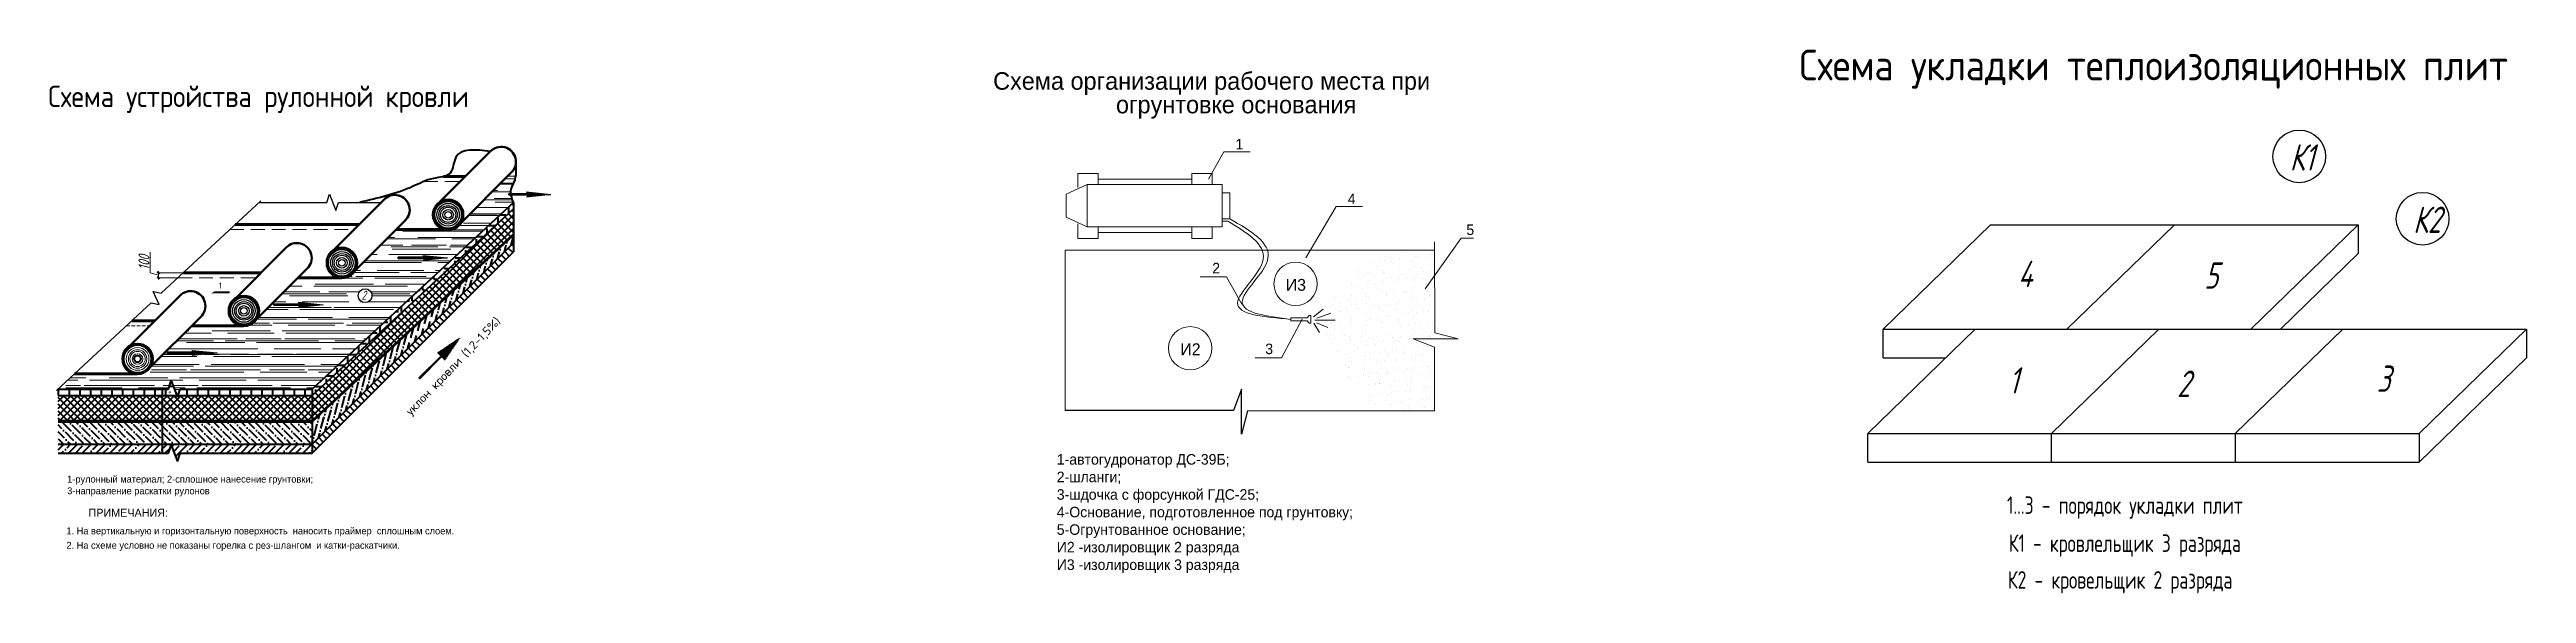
# Model space of a CAD drawing. Header units: millimetres. Extents: x 5763 to 12018931, y 39842 to 3600577.
# Drawn here: x 793112 to 906122, y 39842 to 64635 of the extents above; entities that cross this region are included whole.
import ezdxf

# ---------------------------------------------------------------- set-up
doc = ezdxf.new("R2010")
doc.units = ezdxf.units.MM
doc.linetypes.add('ACAD_ISO03W100', pattern=[30, 12, -18])
doc.linetypes.add('HIDDEN', pattern=[9.525, 6.35, -3.175])
for name, color, linetype, lineweight in [('1', 7, 'Continuous', 40), ('@0.15', 4, 'Continuous', 15), ('Основной', 7, 'Continuous', 35), ('Сети', 7, 'Continuous', 50)]:
    doc.layers.add(name, color=color, linetype=linetype, lineweight=lineweight)
for name, color, linetype in [('@Osi', 7, 'Continuous'), ('_Ramka_txt', 7, 'Continuous'), ('_Text', 7, 'Continuous'), ('A0-07', 3, 'Continuous'), ('SHTRIX', 11, 'Continuous'), ('надколонник', 7, 'Continuous'), ('обводка', 7, 'Continuous')]:
    doc.layers.add(name, color=color, linetype=linetype)
doc.styles.add('0001', font='romanc.shx', dxfattribs={"width": 0.68, "height": 3})
doc.styles.add('MStandart', font='romans.shx', dxfattribs={"width": 0.85, "height": 3})
doc.styles.add('PSTUDIO', font='pstudio.shx')
doc.styles.add('S', font='COMPLEX.SHX', dxfattribs={"height": 2.5})
doc.styles.get("Standard").update_dxf_attribs({"font": 'romans.shx', "width": 0.7, "oblique": 15, "height": 500})
doc.styles.add('style1', font='romans.shx', dxfattribs={"width": 0.7})
doc.dimstyles.new('150 Dim_m', dxfattribs={"dimscale": 75, "dimtxt": 2.5, "dimasz": 1.5, "dimexe": 1, "dimexo": 0, "dimgap": 0.5, "dimtad": 1, "dimdec": 0, "dimlfac": 0.5, "dimtxsty": 'Standard', "dimblk": 'OBLIQUE', "dimcen": 1.5, "dimdle": 1, "dimclrd": 256, "dimclre": 256, "dimclrt": 7, "dimadec": 0, "dimazin": 0, "dimtfac": 1, "dimtdec": 0, "dimtmove": 1, "dimatfit": 3, "dimfxl": 1, "dimlwd": 9, "dimlwe": 9, "dimarcsym": 0})
pattern_1 = [(135, (492333.27, -195690.88), (-157.15448, -157.15448), []), (225, (492333.27, -195690.88), (157.15448, -157.15448), [])]
pattern_2 = [(0, (492333.27, -195690.9), (0, 488.95), [355.6, -133.35]), (90, (492333.27, -195690.9), (-488.95, 3e-14), [355.6, -133.35])]
pattern_3 = [(90, (492333.27, -195690.9), (-488.95, 3e-14), [355.6, -133.35]), (180, (492333.27, -195690.9), (-6e-14, -488.95), [355.6, -133.35])]

msp = doc.modelspace()

# ---------------------------------------------------------------- texts
at = {"color": 7, "lineweight": 18, "ltscale": 0.5}
for s, height, style, width, p in [('Схема укладки теплоизоляционных плит', 1400, 'MStandart', 0.85, (872947.01901, 63230.54653)), ('Схема устройства рулонной кровли', 980, 'MStandart', 0.85, (793047.69181, 62013.72875)), ('1...3 - порядок укладки плит', 800, 'style1', 0.7, (882419.36676, 43467.45519)), ('К1 - кровлельщик 3 разряда', 800, 'style1', 0.7, (882498.98319, 41733.58359)), ('К2 - кровельщик 2 разряда', 800, 'style1', 0.7, (882458.82479, 40059.4133))]:
    msp.add_text(s, height=height, dxfattribs=dict(at, style=style, width=width)).set_placement(p)
at = {"color": 7, "lineweight": 18, "ltscale": 0.5, "style": 'PSTUDIO'}
for s, p in [('Схема организации рабочего места при', (836164.52029, 62804.27382)), ('огрунтовке основания', (841768.26327, 61729.51461))]:
    msp.add_text(s, height=800, dxfattribs=at).set_placement(p)
at = {"color": 0, "style": '0001', "width": 0.68}
msp.add_text('1', height=283.5, dxfattribs=at).set_placement((800846.8382, 53724.71302))
at = {"char_height": 1200, "attachment_point": 1}
for s, insert in [('К1', (895320.22991, 60318.0253)), ('К2', (900948.69382, 57476.08061)), ('4', (882923.32253, 55010.81229)), ('5', (891415.95492, 54933.69084)), ('1', (882498.68984, 50152.13995)), ('2', (890180.6626, 49997.89642)), ('3', (899290.94268, 50229.26204))]:
    msp.add_mtext_dynamic_manual_height_columns(s, width=1227.9810389, gutter_width=12.5, heights=[0], dxfattribs=dict(at, insert=insert))
at = {"color": 0, "lineweight": 0, "char_height": 540, "width": 31724.8938561, "attachment_point": 1, "style": 'PSTUDIO'}
for s, insert in [('И3', (849517.75632, 54178.8528)), ('И2', (844707.56182, 51243.47817))]:
    msp.add_mtext(s, dxfattribs=dict(at, insert=insert))
at = {"layer": '_Ramka_txt', "color": 0, "lineweight": 15, "style": 'PSTUDIO'}
for s, p in [('1', (847219.76009, 60084.42632)), ('4', (852341.46554, 57587.97364)), ('5', (857753.85258, 56180.87786)), ('2', (846159.11488, 54432.86373)), ('3', (848580.00921, 50750.13261))]:
    msp.add_text(s, height=480, dxfattribs=at).set_placement(p)
at = {"layer": '_Text', "color": 0, "insert": (839066.72875, 46193.43483), "char_height": 480, "width": 26395.0911029, "attachment_point": 1, "style": 'PSTUDIO'}
msp.add_mtext('1-aвтогудронатор ДС-39Б;\\P2-шланги;\\P3-шдочка с форсункой ГДС-25;\\P4-Основание, подготовленное под грунтовку;\\P5-Огрунтованное основание;\\PИ2 -изолировщик 2 разряда \\PИ3 -изолировщик 3 разряда', dxfattribs=at)
at = {"layer": 'A0-07', "color": 0, "lineweight": 20, "style": 'S'}
msp.add_text('уклон кровли (1,2-1,5%)', height=387.828, rotation=46.148144711, dxfattribs=at).set_placement((809601.23572, 47927.83845))
at = {"layer": 'A0-07', "color": 0, "lineweight": 15, "style": 'PSTUDIO'}
for s, p in [('1-рулонный материал; 2-сплошное нанесение грунтовки;', (793916.6424, 44894.77764)), ('3-направление раскатки рулонов', (793916.6424, 44361.62281)), ('2. На схеме условно не показаны горелка с рез-шлангом  и катки-раскатчики.', (793880.39688, 41877.67339)), ('1. На вертикальную и горизонтальную поверхность  наносить праймер  сплошным слоем.', (793880.39688, 42533.70445))]:
    msp.add_text(s, height=315, dxfattribs=at).set_placement(p)
at = {"layer": 'A0-07', "color": 0, "lineweight": 20, "style": 'PSTUDIO'}
msp.add_text('ПРИМЕЧАНИЯ:', height=367.5, dxfattribs=at).set_placement((794892.35078, 43335.27306))
at = {"layer": 'SHTRIX', "color": 0, "linetype": 'Continuous', "insert": (807341.87796, 53647.02211), "char_height": 420, "width": 262.5, "attachment_point": 1}
msp.add_mtext('2', dxfattribs=at)

# ---------------------------------------------------------------- blocks, each defined once
blk = doc.blocks.new('_OBLIQUE')
at = {"color": 0, "linetype": 'ByBlock'}
blk.add_line((-0.5, -0.5), (0.5, 0.5), dxfattribs=at)
blk = doc.blocks.new('*D76')
at = {"layer": 'Defpoints', "color": 0, "linetype": 'ByBlock', "ltscale": 0.5, "transparency": 16777216}
for p in [(798087, 54462), (799224, 54462), (798980, 54236)]:
    blk.add_point(p, dxfattribs=at)
at = {"layer": 'обводка', "linetype": 'ByBlock', "lineweight": 9, "ltscale": 0.5, "transparency": 16777216}
for p, q in [((797705, 54464), (797705, 55397)), ((798087, 54349), (797705, 54464)), ((799224, 54462), (798012, 54462)), ((798087, 54161), (798087, 54537)), ((798980, 54236), (798012, 54236))]:
    blk.add_line(p, q, dxfattribs=at)
at = {"layer": 'обводка', "linetype": 'ByBlock', "lineweight": 9, "ltscale": 0.5, "transparency": 16777216, "xscale": 112.5, "yscale": 112.5, "zscale": 112.5}
for p, rotation in [((798087, 54462), 90), ((798087, 54236), 270)]:
    blk.add_blockref('_OBLIQUE', p, dxfattribs=dict(at, rotation=rotation))
at = {"layer": 'обводка', "color": 7, "linetype": 'ByBlock', "lineweight": 25, "ltscale": 0.5, "transparency": 16777216, "insert": (797418, 54930), "char_height": 500, "attachment_point": 5, "rotation": 90}
blk.add_mtext('100', dxfattribs=at)

# ---------------------------------------------------------------- dimensions: what is measured, and where the dimension line sits
at = {"layer": 'обводка', "linetype": 'ByBlock', "lineweight": 25, "ltscale": 0.5}
dim = msp.add_linear_dim(base=(798086.57156, 54462.28343), p1=(798980.20005, 54236.30222), p2=(799223.95747, 54462.28343), angle=90, text='100', dimstyle='150 Dim_m', dxfattribs=at)
dim.commit()
dim.dimension.update_dxf_attribs({"geometry": '*D76', "text_midpoint": (797417.82156, 54501.16783)})

# ---------------------------------------------------------------- hatches: boundary and pattern name
at = {"layer": '1', "linetype": 'Continuous'}
h = msp.add_hatch(dxfattribs=at)
h.set_pattern_fill('ANGLE', color=0, scale=70, style=0)
h.set_pattern_definition(pattern_2)
h.paths.add_polyline_path([(814276.30761, 57373.63796), (814276.30761, 57666.34961), (806700.30479, 50642.83334), (806654.07847, 50307.26646)])
for points in [[(815253.43354, 58038.18575), (815248.02281, 58049.00018), (814067.84454, 58049.00018), (814067.84454, 58023.15918), (815248.6195, 58023.15918)], [(813606.97085, 55549.05308), (814276.30761, 56169.57788), (814276.30761, 56231.63036), (805097.9897, 47722.64921), (805097.9897, 47660.59673)], [(813606.97085, 55549.05308), (814276.30761, 56169.57788), (814276.30761, 56231.63036), (808089.83187, 50496.30871), (808122.55452, 50464.59256)], [(810197.14975, 55142.54411), (810191.73902, 55153.35854), (809011.56075, 55153.35854), (809011.56075, 55127.51754), (810192.3357, 55127.51754)], [(810243.93026, 55153.35854), (809011.56075, 55153.35854), (809011.56075, 55127.51754), (810243.93026, 55127.51754)], [(804529.54524, 53006.17661), (804524.13451, 53016.99104), (803343.95624, 53016.99104), (803343.95624, 52991.15004), (804524.73119, 52991.15004)], [(804529.54524, 53006.17661), (804524.13451, 53016.99104), (803343.95624, 53016.99104), (803343.95624, 52991.15004), (804524.73119, 52991.15004)], [(799680.64515, 50814.6765), (799675.23442, 50825.49093), (798495.05615, 50825.49093), (798495.05615, 50799.64992), (799675.83111, 50799.64992)], [(799680.64515, 50814.6765), (799675.23442, 50825.49093), (798495.05615, 50825.49093), (798495.05615, 50799.64992), (799675.83111, 50799.64992)], [(805097.9897, 47722.64921), (800262.68297, 47722.64921), (800273.72841, 47660.59673), (805097.9897, 47660.59673)]]:
    msp.add_hatch(color=0, dxfattribs=at).paths.add_polyline_path(points)
h = msp.add_hatch(color=0, dxfattribs=at)
edge = h.paths.add_edge_path()
edge.add_line((815300.21406, 58049.00018), (814168.12692, 58049.00018))
edge.add_spline(control_points=[(814168.12692, 58049.00018), (814169.29106, 58040.40387), (814170.59079, 58031.7898), (814172.01678, 58023.15918)], knot_values=[3.4358908169, 3.4358908169, 3.4358908169, 3.4358908169, 3.6895325883, 3.6895325883, 3.6895325883, 3.6895325883], degree=3, periodic=0)
edge.add_line((814172.01678, 58023.15918), (815300.21406, 58023.15918))
edge.add_line((815300.21406, 58023.15918), (815300.21406, 58049.00018))
h = msp.add_hatch(dxfattribs=at)
h.set_pattern_fill('ANSI37', color=0, scale=70, angle=90, style=0)
h.set_pattern_definition(pattern_1)
h.paths.add_polyline_path([(805097.9897, 48864.65681), (805097.9897, 47722.64921), (808119.03888, 50523.38578), (807539.34095, 51127.97041)])
h.paths.add_polyline_path([(807539.34095, 51127.97041), (808119.03888, 50523.38578), (814276.30761, 56231.63036), (814276.30761, 57373.63796)])
h = msp.add_hatch(dxfattribs=at)
h.set_pattern_fill('ANSI36', color=0, scale=70, angle=30, style=0)
h.set_pattern_definition([(75, (492333.27, -195690.88), (-114.01258, 433.20731), [555.625, -111.125, 0, -111.125])])
h.paths.add_polyline_path([(814276.30761, 55825.85055), (814276.30761, 56169.57788), (805097.9897, 47660.59673), (805097.9897, 46647.53264)])
h = msp.add_hatch(dxfattribs=at)
h.set_pattern_fill('ANSI35', color=0, scale=70, angle=90, style=0)
h.set_pattern_definition([(135, (492333.27, -195690.9), (-314.30896, -314.30896), []), (135, (492333.27, -195376.57), (-314.30896, -314.30896), [555.625, -111.125, 0, -111.125])])
h.paths.add_polyline_path([(808740.45696, 49875.28994), (808537.45937, 50087.00231), (805097.9897, 46647.53264), (805097.9897, 46232.82268)])
h.paths.add_polyline_path([(814276.30761, 55411.14059), (814276.30761, 55825.85055), (808537.45937, 50087.00231), (808740.45696, 49875.28994)])
h = msp.add_hatch(dxfattribs=at)
h.set_pattern_fill('ANGLE', color=0, scale=70, style=0)
h.set_pattern_definition(pattern_2)
h.paths.add_polyline_path([(806700.30479, 50642.83334), (805097.9897, 49157.36845), (805097.9897, 48864.65681), (806654.07847, 50307.26646)])
h = msp.add_hatch(dxfattribs=at)
h.set_pattern_fill('ANGLE', color=0, scale=70, angle=90, style=0)
h.set_pattern_definition(pattern_3)
h.paths.add_polyline_path([(798667.86706, 49530.13083), (798543.5058, 49157.36845), (793501.74523, 49157.36845), (793501.74523, 48864.65681), (798917.63465, 48864.65681)])
h = msp.add_hatch(dxfattribs=at)
h.set_pattern_fill('ANSI37', color=0, scale=70, angle=90, style=0)
h.set_pattern_definition(pattern_1)
h.paths.add_polyline_path([(800059.40384, 48864.65681), (798972.94252, 48864.65681), (798947.67952, 48784.60608), (798917.63465, 48864.65681), (793501.74523, 48864.65681), (793501.74523, 47722.64921), (800262.68297, 47722.64921)])
h.paths.add_polyline_path([(805097.9897, 48864.65681), (800059.40384, 48864.65681), (800262.68297, 47722.64921), (805097.9897, 47722.64921)])
h = msp.add_hatch(dxfattribs=at)
h.set_pattern_fill('ANGLE', color=0, scale=70, angle=90, style=0)
h.set_pattern_definition(pattern_3)
h.paths.add_polyline_path([(805097.9897, 48864.65681), (805097.9897, 49157.36845), (799065.31864, 49157.36845), (798972.94252, 48864.65681)])
h = msp.add_hatch(color=0, dxfattribs=at)
h.paths.add_polyline_path([(800262.68297, 47722.64921), (796105.07, 47722.64921), (796119.66123, 47660.59673), (800273.72841, 47660.59673)])
h.paths.add_polyline_path([(796105.07, 47722.64921), (793501.74523, 47722.64921), (793501.74523, 47660.59673), (796119.66123, 47660.59673)])
h = msp.add_hatch(dxfattribs=at)
h.set_pattern_fill('ANSI36', color=0, scale=70, angle=90, style=0)
h.set_pattern_definition([(135, (492333.27, -195690.88), (-432.17483, 117.86586), [555.625, -111.125, 0, -111.125])])
h.paths.add_polyline_path([(800273.72841, 47660.59673), (796119.66123, 47660.59673), (796357.87646, 46647.53264), (800454.0554, 46647.53264)])
h.paths.add_polyline_path([(805097.9897, 47660.59673), (800273.72841, 47660.59673), (800454.0554, 46647.53264), (805097.9897, 46647.53264)])
h.paths.add_polyline_path([(796119.66123, 47660.59673), (793501.74523, 47660.59673), (793501.74523, 46647.53264), (796357.87646, 46647.53264)])
h = msp.add_hatch(dxfattribs=at)
h.set_pattern_fill('ANSI35', color=0, scale=70, style=0)
h.set_pattern_definition([(45, (492333.27, -195690.9), (-314.30896, 314.30896), []), (45, (492647.6, -195690.9), (-314.30896, 314.30896), [555.625, -111.125, 0, -111.125])])
h.paths.add_polyline_path([(796357.87646, 46647.53264), (793501.74523, 46647.53264), (793501.74523, 46232.82268), (796455.39273, 46232.82268)])
h.paths.add_polyline_path([(798667.86706, 46605.58505), (798947.67952, 45860.06031), (799065.31864, 46232.82268), (800527.87442, 46232.82268), (800454.0554, 46647.53264), (796357.87646, 46647.53264), (796455.39273, 46232.82268), (798543.5058, 46232.82268)])
h.paths.add_polyline_path([(801509.51328, 46647.53264), (800454.0554, 46647.53264), (800527.87442, 46232.82268), (801617.61543, 46232.82268)])
h.paths.add_polyline_path([(805097.9897, 46647.53264), (801509.51328, 46647.53264), (801617.61543, 46232.82268), (805097.9897, 46232.82268)])
at = {"layer": 'надколонник', "linetype": 'ACAD_ISO03W100'}
h = msp.add_hatch(color=0, dxfattribs=at)
h.paths.add_polyline_path([(814859.022, 58146.02189), (814912.97511, 58038.18575), (814910.95023, 58031.86528), (815986.90359, 58031.86528)])
h.paths.add_polyline_path([(815986.90359, 58031.86528), (814910.95023, 58031.86528), (814871.37604, 57908.33831)])
for points in [[(815986.90359, 58031.86528), (814910.95023, 58031.86528), (814871.37604, 57908.33831)], [(811271.07823, 55136.22364), (810195.12487, 55136.22364), (810155.55068, 55012.69667)], [(805603.47372, 52999.85614), (804699.67281, 52999.85614), (804749.60721, 52905.30398)], [(800754.57363, 50808.35603), (799850.77272, 50808.35603), (799900.70713, 50713.80387)]]:
    msp.add_hatch(color=0, dxfattribs=at).paths.add_polyline_path(points)
h = msp.add_hatch(color=0, dxfattribs=at)
h.paths.add_polyline_path([(810143.19664, 55250.38025), (810197.14975, 55142.54411), (810195.12487, 55136.22364), (811271.07823, 55136.22364)])
h.paths.add_polyline_path([(811271.07823, 55136.22364), (810195.12487, 55136.22364), (810155.55068, 55012.69667)])
h = msp.add_hatch(color=0, dxfattribs=at)
h.paths.add_polyline_path([(804475.59213, 53114.01275), (804529.54524, 53006.17661), (804527.52036, 52999.85614), (805603.47372, 52999.85614)])
h.paths.add_polyline_path([(804699.67281, 52999.85614), (804527.52036, 52999.85614), (804487.94617, 52876.32917), (804749.60721, 52905.30398)])
h = msp.add_hatch(color=0, dxfattribs=at)
h.paths.add_polyline_path([(799626.69204, 50922.51264), (799680.64515, 50814.6765), (799678.62027, 50808.35603), (800754.57363, 50808.35603)])
h.paths.add_polyline_path([(799850.77272, 50808.35603), (799678.62027, 50808.35603), (799639.04608, 50684.82906), (799900.70713, 50713.80387)])
h = msp.add_hatch(color=0, dxfattribs=at)
h.paths.add_polyline_path([(811819.09068, 51480.59321), (810810.4909, 50795.73489), (810972.36163, 50633.86416)])
h.paths.add_polyline_path([(811819.09068, 51480.59321), (810972.36163, 50633.86416), (811134.23235, 50471.99344)])
at = {"layer": 'Сети', "linetype": 'Continuous', "lineweight": 13}
h = msp.add_hatch(dxfattribs=at)
h.set_pattern_fill('AR-RROOF', color=0, scale=21, style=0)
h.set_pattern_definition([(0, (492333.3, -195690.9), (1173.48, 533.4), [8001, -1066.8, 2667, -533.4]), (0, (493042.7, -195424.2), (-533.4, 709.422), [1600.2, -176.022, 3200.4, -400.05]), (0, (492599.97, -195237.5), (2773.68, 357.378), [4267.2, -746.76, 2133.6, -533.4])])
edge = h.paths.add_edge_path()
edge.add_spline(control_points=[(814276.30761, 57666.34961), (814233.82063, 57786.29818), (814191.33366, 57906.24675), (814172.01678, 58023.15918)], knot_values=[0, 0, 0, 0, 3.3842150191, 3.3842150191, 3.3842150191, 3.3842150191], degree=3, periodic=0)
edge.add_line((814172.01678, 58023.15918), (814067.84454, 58023.15918))
edge.add_line((814067.84454, 58023.15918), (814067.84454, 58049.00018))
edge.add_line((814067.84454, 58049.00018), (814168.12692, 58049.00018))
edge.add_spline(control_points=[(814168.12692, 58049.00018), (814157.64601, 58126.39385), (814158.89123, 58312.05964), (814439.99517, 58760.86764), (814412.40566, 59197.64139), (814392.21214, 59517.32805)], knot_values=[3.6340420181, 3.6340420181, 3.6340420181, 3.6340420181, 5.8832665315, 9.1321938794, 18.0028447153, 18.0028447153, 18.0028447153, 18.0028447153], degree=3, periodic=0)
edge.add_arc((813714.81717, 59522.69992), 677.41627, 312.9244010771, 359.5456426966, ccw=False)
edge.add_line((814176.15985, 59026.65988), (811800.83439, 56651.33442))
edge.add_arc((811297.96071, 57105.2186), 677.41627, 270, 317.9311932997, ccw=False)
edge.add_line((811297.96071, 56427.80234), (808919.90234, 56427.80234))
edge.add_line((808919.90234, 56427.80234), (806951.93431, 54459.8343))
edge.add_arc((806449.06062, 54913.71849), 677.41627, 270, 317.9311932993, ccw=False)
edge.add_line((806449.06062, 54236.30222), (804449.63502, 54236.30222))
edge.add_line((804449.63502, 54236.30222), (802481.66699, 52268.33419))
edge.add_arc((801978.7933, 52722.21838), 677.41627, 270, 317.9311932998, ccw=False)
edge.add_line((801978.7933, 52044.80211), (799600.73493, 52044.80211))
edge.add_line((799600.73493, 52044.80211), (797632.7669, 50076.83408))
edge.add_arc((797129.89321, 50530.71826), 677.41627, 270, 317.9311932998, ccw=False)
edge.add_line((797129.89321, 49853.302), (794252.42256, 49853.302))
edge.add_line((794252.42256, 49853.302), (793852.68824, 49482.71865))
edge.add_line((793852.68824, 49482.71865), (793852.754, 49157.36845))
edge.add_line((793852.754, 49157.36845), (798543.5058, 49157.36845))
edge.add_line((798543.5058, 49157.36845), (798667.86706, 49530.13083))
edge.add_line((798667.86706, 49530.13083), (798947.67952, 48784.60608))
edge.add_line((798947.67952, 48784.60608), (799065.31864, 49157.36845))
edge.add_line((799065.31864, 49157.36845), (805097.9897, 49157.36845))
edge.add_line((805097.9897, 49157.36845), (814276.30761, 57666.34961))
h.paths.add_polyline_path([(803343.95624, 52991.15004), (803343.95624, 53016.99104), (804524.13451, 53016.99104), (804475.59213, 53114.01275), (805603.47372, 52999.85614), (804487.94617, 52876.32917), (804524.73119, 52991.15004)], flags=16)
h.paths.add_polyline_path([(807194.24811, 53416.8285, -1), (807824.24811, 53416.8285, -1)], flags=16)
h.paths.add_polyline_path([(800754.57363, 50808.35603), (799639.04608, 50684.82906), (799675.83111, 50799.64992), (798495.05615, 50799.64992), (798495.05615, 50825.49093), (799675.23442, 50825.49093), (799626.69204, 50922.51264)], flags=16)
h.paths.add_polyline_path([(809011.56075, 55127.51754), (809011.56075, 55153.35854), (810243.93026, 55153.35854), (810243.93026, 55127.51754)], flags=16)
h.paths.add_polyline_path([(807236.87796, 53752.02211), (807764.4871, 53752.02211), (807764.4871, 53122.02211), (807236.87796, 53122.02211)], flags=24)

# ---------------------------------------------------------------- linework, layer by layer
at = {"color": 0}
for p, q in [((805767.83832, 57666.34961), (805892.19958, 58039.11198)), ((805892.19958, 58039.11198), (806172.01204, 57293.58723)), ((806172.01204, 57293.58723), (806289.65116, 57666.34961))]:
    msp.add_line(p, q, dxfattribs=at)
at = {"color": 1}
for p, q in [((876773.30789, 51886.86995), (881673.37197, 56643.72423)), ((881673.37197, 56643.72423), (898444.01459, 56643.72423)), ((885158.6292, 51886.86995), (890058.69328, 56643.72423)), ((893543.95051, 51886.86995), (898444.01459, 56643.72423)), ((898444.01459, 56643.72423), (898444.01459, 55333.86523)), ((894893.24411, 51886.86995), (898444.01459, 55333.86523)), ((876065.90446, 47130.01566), (880965.96854, 51886.86995)), ((876773.30789, 50577.01095), (876773.30789, 51886.86995)), ((876773.30789, 51886.86995), (893543.95051, 51886.86995)), ((880965.96854, 51886.86995), (906121.93248, 51886.86995)), ((884451.22577, 47130.01566), (889351.28985, 51886.86995)), ((892836.54708, 47130.01566), (897736.61117, 51886.86995)), ((901221.86839, 47130.01566), (906121.93248, 51886.86995)), ((906121.93248, 51886.86995), (906121.93248, 50577.01095)), ((876773.30789, 50577.01095), (879616.67494, 50577.01095)), ((901221.86839, 45820.15666), (906121.93248, 50577.01095)), ((876065.90446, 47130.01566), (892836.54708, 47130.01566)), ((876065.90446, 45820.15666), (876065.90446, 47130.01566)), ((884451.22577, 47130.01566), (901221.86839, 47130.01566)), ((884451.22577, 45820.15666), (884451.22577, 47130.01566)), ((892836.54708, 47130.01566), (892836.54708, 45820.15666)), ((901221.86839, 47130.01566), (901221.86839, 45820.15666)), ((876065.90446, 45820.15666), (892836.54708, 45820.15666)), ((884451.22577, 45820.15666), (901221.86839, 45820.15666))]:
    msp.add_line(p, q, dxfattribs=at)
at = {"lineweight": 20}
msp.add_line((857513.92265, 56032.8496), (858079.85376, 56032.8496), dxfattribs=at)
at = {"color": 0, "ltscale": 0.1}
for p, q in [((847500.71379, 49158.9977), (847132.50274, 48176.48094)), ((847500.71379, 47101.85294), (847500.71379, 49158.9977)), ((847132.50274, 48176.48094), (839445.43979, 48176.48094)), ((847776.87197, 48173.15179), (847500.71379, 47101.85294))]:
    msp.add_line(p, q, dxfattribs=at)
at = {"color": 0}
msp.add_lwpolyline([(799696.39427, 53113.58029, 0, 0, 0), (800573.16287, 53574.08457, 94.5, 94.5, 0), (801328.9963, 53574.08457, 94.5, 94.5, 0)], format="xyseb", dxfattribs=at)
at = {"color": 0, "const_width": 23.625}
for points in [[(798565.54817, 49011.56177, 1), (798636.42317, 49011.56177, 1)], [(798565.48613, 47689.29464, 1), (798636.36113, 47689.29464, 1)], [(798565.51416, 48286.78883, 1), (798636.38916, 48286.78883, 1)], [(798565.42686, 46425.89144, 1), (798636.30186, 46425.89144, 1)], [(798565.45921, 47115.47302, 1), (798636.33421, 47115.47302, 1)]]:
    msp.add_lwpolyline(points, format="xyb", close=True, dxfattribs=at)
for centre in [(895755.14673, 59765.51189), (901383.61063, 56923.5672)]:
    msp.add_circle(centre, 1200)
at = {"color": 0, "lineweight": 0}
for centre in [(849963.19762, 53954.44136), (845153.00312, 51019.06673)]:
    msp.add_circle(centre, 988.55781, dxfattribs=at)
at = {"layer": '1', "color": 0}
for p, q in [((814276.30761, 57666.34961), (805097.9897, 49157.36845)), ((805097.9897, 48864.65681), (814276.30761, 57373.63796)), ((805097.9897, 47722.64921), (814276.30761, 56231.63036)), ((805097.9897, 47660.59673), (814276.30761, 56169.57788)), ((805097.9897, 46647.53264), (814276.30761, 55825.85055)), ((805097.9897, 46232.82268), (814276.30761, 55411.14059)), ((793501.74523, 49157.36845), (798543.5058, 49157.36845)), ((793501.74523, 48864.65681), (798917.63465, 48864.65681)), ((798543.5058, 49157.36845), (798667.86706, 49530.13083)), ((798667.86706, 49530.13083), (798947.67952, 48784.60608)), ((798947.67952, 48784.60608), (799065.31864, 49157.36845)), ((798972.94252, 48864.65681), (805097.9897, 48864.65681)), ((799065.31864, 49157.36845), (805097.9897, 49157.36845)), ((805097.9897, 49157.36845), (805097.9897, 47660.59673)), ((805097.9897, 47660.59673), (805097.9897, 46232.82268)), ((793501.74523, 46647.53264), (805097.9897, 46647.53264)), ((798543.5058, 46232.82268), (798667.86706, 46605.58505)), ((798667.86706, 46605.58505), (798947.67952, 45860.06031)), ((793501.74523, 46232.82268), (798543.5058, 46232.82268)), ((798947.67952, 45860.06031), (799065.31864, 46232.82268)), ((799065.31864, 46232.82268), (805097.9897, 46232.82268))]:
    msp.add_line(p, q, dxfattribs=at)
at = {"layer": '1', "color": 0, "linetype": 'Continuous'}
for p, q in [((814276.30761, 57666.34961), (814276.30761, 55411.14059)), ((813606.97085, 55549.05308), (805097.9897, 47660.59673)), ((798252.54097, 49157.36845), (798252.54097, 46232.82268)), ((793501.74523, 47722.64921), (805097.9897, 47722.64921)), ((793501.74523, 47660.59673), (805097.9897, 47660.59673))]:
    msp.add_line(p, q, dxfattribs=at)
at = {"layer": '1', "color": 0, "lineweight": 50}
msp.add_line((797583.7774, 50027.84458), (800042.78972, 52486.8569), dxfattribs=at)
at = {"layer": '1', "color": 0, "lineweight": 60}
msp.add_line((794252.42256, 49853.302), (797129.89321, 49853.302), dxfattribs=at)
at = {"layer": '1', "color": 0, "linetype": 'Continuous'}
for points in [[(815300.21406, 58049.00018), (814067.84454, 58049.00018), (814067.84454, 58023.15918), (815300.21406, 58023.15918)], [(810243.93026, 55153.35854), (809011.56075, 55153.35854), (809011.56075, 55127.51754), (810243.93026, 55127.51754)], [(804576.32575, 53016.99104), (803343.95624, 53016.99104), (803343.95624, 52991.15004), (804576.32575, 52991.15004)], [(799727.42567, 50825.49093), (798495.05615, 50825.49093), (798495.05615, 50799.64992), (799727.42567, 50799.64992)], [(810985.99013, 50623.85408), (810962.35154, 50647.49267), (809979.00669, 49664.14781), (810002.64528, 49640.50922)]]:
    msp.add_lwpolyline(points, close=True, dxfattribs=at)
at = {"layer": '1', "color": 0, "lineweight": 60}
msp.add_circle((797129.89321, 50530.71826), 677.41627, dxfattribs=at)
at = {"layer": '1', "color": 0, "lineweight": 20}
for radius in [608.06733, 517.63929, 421.89247, 347.42241, 241.03638]:
    msp.add_circle((797129.89321, 50530.71826), radius, dxfattribs=at)
at = {"layer": '1', "color": 0}
msp.add_circle((797129.89321, 50530.71826), 150.60834, dxfattribs=at)
at = {"layer": '1', "color": 0, "linetype": 'Continuous'}
for points in [[(813218.77713, 59984.04261), (811650.9422, 59723.42275), (811386.47262, 59006.55629), (810624.5941, 58757.91049), (809707.19539, 58400.76819), (807266.66765, 57666.34961)], [(814276.30761, 57666.34961), (814176.45737, 58275.96943), (814310.99317, 58589.45758), (814392.21214, 59517.32805)]]:
    msp.add_spline(points, degree=3, dxfattribs=at)
at = {"layer": '@0.15', "color": 0, "ltscale": 0.1}
for p, q in [((839493.99788, 58046.46616), (840453.23564, 58488.06616)), ((840453.23564, 58488.06616), (840453.23564, 56553.78171)), ((840963.07591, 58733.42875), (845232.24594, 58733.42875)), ((839493.99788, 56995.38171), (840453.23564, 56553.78171)), ((846609.70542, 56812.80762), (846866.7628, 56812.80762)), ((839445.43979, 55489.98668), (851324.66756, 55489.98668)), ((839445.43979, 55489.98668), (839445.43979, 48176.48094)), ((840963.07591, 56288.57167), (845232.24594, 56288.57167)), ((851324.66756, 55489.98668), (856306.03271, 55489.98668)), ((849751.67034, 52274.20259), (849751.67034, 52398.40047)), ((849751.67034, 52398.40047), (850486.52747, 52398.40047)), ((850486.52747, 52274.20259), (849751.67034, 52274.20259)), ((850486.52747, 52398.40047), (850575.91919, 52508.40239)), ((850486.52747, 52274.20259), (850575.91919, 52164.20067)), ((850782.80321, 52452.15676), (851215.02221, 52800.5298)), ((850789.80185, 52159.62567), (851055.96222, 51743.97317)), ((850840.91312, 52302.39268), (851771.73216, 52302.39268)), ((850922.35183, 52185.46098), (851441.09947, 51972.05054)), ((850932.53167, 52393.89275), (851578.5273, 52617.52967))]:
    msp.add_line(p, q, dxfattribs=at)
for points in [[(840032.25688, 58345.97246), (840032.25688, 58978.79135), (840963.07591, 58978.79135), (840963.07591, 58488.06616)], [(845232.24594, 58488.06616), (845232.24594, 58978.79135), (846163.06497, 58978.79135), (846163.06497, 58488.06616)], [(839493.99788, 56995.38171), (839493.99788, 58046.46616)], [(840453.23564, 58488.06616), (846609.70542, 58488.06616), (846609.70542, 56553.78171), (840453.23564, 56553.78171)], [(840963.07591, 56553.78171), (840963.07591, 56023.36163), (840032.25688, 56023.36163), (840032.25688, 56695.8754)], [(846163.06497, 56553.78171), (846163.06497, 56023.36163), (845232.24594, 56023.36163), (845232.24594, 56553.78171)], [(850575.91919, 52508.40239), (850665.3109, 52508.40239), (850665.3109, 52164.20067), (850575.91919, 52164.20067)]]:
    msp.add_lwpolyline(points, dxfattribs=at)
msp.add_lwpolyline([(846609.70542, 58103.90044), (846969.18098, 58103.90044), (846969.18098, 56912.24666), (846609.70542, 56912.24666)], close=True, dxfattribs=at)
for points in [[(846866.7628, 56812.80762), (848488.94613, 55073.49905), (847315.08343, 53082.83441), (849751.67034, 52336.30153)], [(846969.18098, 56912.24666), (848702.51067, 55109.0226), (847528.64797, 53118.35796), (849751.67034, 52336.30153)]]:
    msp.add_spline(points, degree=3, dxfattribs=at)
at = {"layer": '@Osi', "color": 0, "lineweight": 0}
for p, q in [((845993.26419, 58733.42875), (846694.39362, 59972.47687)), ((846694.39362, 59972.47687), (847894.39362, 59972.47687)), ((850428.31739, 55138.12854), (851814.2809, 57476.02419)), ((851814.2809, 57476.02419), (853014.2809, 57476.02419)), ((853809.07432, 55475.48709), (853809.07432, 55475.48709)), ((854015.93656, 55480.57851), (854015.93656, 55480.57851)), ((855749.50054, 55475.80696), (855749.50054, 55475.80696)), ((855868.68235, 53728.88975), (857513.92265, 56032.8496)), ((856306.03271, 55875.73932), (856309.36186, 51720.44239)), ((845613.38346, 54273.06428), (846813.38346, 54273.06428)), ((847514.51289, 53034.01615), (846813.38346, 54273.06428)), ((852814.7678, 54606.5398), (852814.7678, 54606.5398)), ((852825.70026, 54304.15462), (852825.70026, 54304.15462)), ((853071.38524, 54369.49354), (853071.38524, 54369.49354)), ((853253.61642, 54441.9681), (853253.61642, 54441.9681)), ((853278.53477, 54460.86621), (853278.53477, 54460.86621)), ((853422.38171, 54415.7031), (853422.38171, 54415.7031)), ((853440.22978, 54922.49031), (853440.22978, 54922.49031)), ((853574.16034, 54272.53195), (853574.16034, 54272.53195)), ((853632.44088, 54746.89403), (853632.44088, 54746.89403)), ((853791.22624, 54968.69987), (853791.22624, 54968.69987)), ((853953.39418, 54485.61222), (853953.39418, 54485.61222)), ((853981.83838, 54547.09088), (853981.83838, 54547.09088)), ((853998.88747, 55013.83469), (853998.88747, 55013.83469)), ((854026.99486, 54429.24354), (854026.99486, 54429.24354)), ((854114.15438, 55195.0985), (854114.15438, 55195.0985)), ((854167.90878, 54256.2281), (854167.90878, 54256.2281)), ((854300.02517, 55145.70204), (854300.02517, 55145.70204)), ((854322.23872, 55038.60899), (854322.23872, 55038.60899)), ((854450.11396, 54887.24826), (854450.11396, 54887.24826)), ((854701.71775, 54645.81216), (854701.71775, 54645.81216)), ((854718.76684, 55112.55598), (854718.76684, 55112.55598)), ((854775.45494, 54397.62088), (854775.45494, 54397.62088)), ((854838.87833, 54602.18842), (854838.87833, 54602.18842)), ((854931.82746, 55335.45273), (854931.82746, 55335.45273)), ((854985.58186, 54396.58233), (854985.58186, 54396.58233)), ((855189.8748, 54648.39798), (855189.8748, 54648.39798)), ((855267.78705, 55027.60249), (855267.78705, 55027.60249)), ((855392.86842, 54268.82754), (855392.86842, 54268.82754)), ((855409.91751, 54735.57136), (855409.91751, 54735.57136)), ((855426.9666, 55202.31517), (855426.9666, 55202.31517)), ((855523.91503, 54365.99821), (855523.91503, 54365.99821)), ((855558.71934, 55201.39475), (855558.71934, 55201.39475)), ((855720.88727, 54718.3071), (855720.88727, 54718.3071)), ((855803.25494, 54536.93656), (855803.25494, 54536.93656)), ((856085.46013, 55167.95672), (856085.46013, 55167.95672)), ((856089.73181, 55271.30387), (856089.73181, 55271.30387)), ((856121.09038, 54373.95032), (856121.09038, 54373.95032)), ((856138.13947, 54840.69413), (856138.13947, 54840.69413)), ((856155.18856, 55307.43795), (856155.18856, 55307.43795)), ((856237.52689, 54281.88653), (856237.52689, 54281.88653)), ((856272.37511, 54334.37554), (856272.37511, 54334.37554)), ((851791.43911, 53319.99999), (851791.43911, 53319.99999)), ((852333.69617, 53263.49999), (852333.69617, 53263.49999)), ((852474.67507, 53138.95024), (852474.67507, 53138.95024)), ((852511.31849, 53418.72128), (852511.31849, 53418.72128)), ((852528.36758, 53885.46509), (852528.36758, 53885.46509)), ((852532.56262, 53975.51964), (852532.56262, 53975.51964)), ((852684.69263, 53309.70955), (852684.69263, 53309.70955)), ((852702.5407, 53816.49677), (852702.5407, 53816.49677)), ((852999.59195, 53748.1744), (852999.59195, 53748.1744)), ((853215.70511, 53379.61867), (853215.70511, 53379.61867)), ((853219.51824, 53508.48047), (853219.51824, 53508.48047)), ((853236.56733, 53975.22429), (853236.56733, 53975.22429)), ((853292.34815, 53279.30447), (853292.34815, 53279.30447)), ((853350.2357, 54115.87387), (853350.2357, 54115.87387)), ((853584.54964, 53932.61545), (853584.54964, 53932.61545)), ((853748.05204, 53716.55173), (853748.05204, 53716.55173)), ((853947.7402, 53613.60325), (853947.7402, 53613.60325)), ((853964.78929, 54080.34706), (853964.78929, 54080.34706)), ((854101.18926, 53496.19487), (854101.18926, 53496.19487)), ((854110.02123, 53419.6587), (854110.02123, 53419.6587)), ((854322.62043, 54240.90928), (854322.62043, 54240.90928)), ((854452.18572, 53542.40443), (854452.18572, 53542.40443)), ((854470.0338, 54049.19165), (854470.0338, 54049.19165)), ((854650.57048, 53245.58072), (854650.57048, 53245.58072)), ((854684.66866, 54179.06835), (854684.66866, 54179.06835)), ((854927.69431, 53560.01294), (854927.69431, 53560.01294)), ((854983.1982, 53612.31355), (854983.1982, 53612.31355)), ((855071.08051, 54209.28662), (855071.08051, 54209.28662)), ((855244.97221, 53653.3064), (855244.97221, 53653.3064)), ((855263.6539, 53252.16269), (855263.6539, 53252.16269)), ((855352.04274, 54165.31033), (855352.04274, 54165.31033)), ((855358.77024, 53335.33991), (855358.77024, 53335.33991)), ((855375.81933, 53802.08373), (855375.81933, 53802.08373)), ((855499.83781, 53175.89298), (855499.83781, 53175.89298)), ((855745.36739, 53700.36717), (855745.36739, 53700.36717)), ((855819.5406, 54177.66395), (855819.5406, 54177.66395)), ((855850.83428, 53222.10254), (855850.83428, 53222.10254)), ((855868.68235, 53728.88975), (855868.68235, 53728.88975)), ((855993.43229, 53621.68373), (855993.43229, 53621.68373)), ((856081.32698, 53392.51692), (856081.32698, 53392.51692)), ((856086.9922, 53440.46269), (856086.9922, 53440.46269)), ((856104.04129, 53907.2065), (856104.04129, 53907.2065)), ((856219.67882, 53775.09931), (856219.67882, 53775.09931)), ((850269.68201, 52339.62388), (849314.09089, 50577.01095)), ((851525.26704, 52906.62697), (851525.26704, 52906.62697)), ((851596.00709, 52157.50645), (851596.00709, 52157.50645)), ((851657.00198, 52998.59601), (851657.00198, 52998.59601)), ((851699.15873, 52350.64675), (851699.15873, 52350.64675)), ((851710.75639, 52059.72561), (851710.75639, 52059.72561)), ((851757.34093, 52386.51236), (851757.34093, 52386.51236)), ((851774.39002, 52853.25618), (851774.39002, 52853.25618)), ((851947.00356, 52203.71601), (851947.00356, 52203.71601)), ((851964.85163, 52710.50322), (851964.85163, 52710.50322)), ((851978.10155, 53063.33857), (851978.10155, 53063.33857)), ((851992.96157, 52690.74577), (851992.96157, 52690.74577)), ((852273.72712, 52875.00431), (852273.72712, 52875.00431)), ((852315.8481, 52756.71278), (852315.8481, 52756.71278)), ((852447.61881, 52319.02409), (852447.61881, 52319.02409)), ((852460.17122, 52018.48983), (852460.17122, 52018.48983)), ((852477.22031, 52485.23365), (852477.22031, 52485.23365)), ((852478.01603, 52273.62513), (852478.01603, 52273.62513)), ((852494.2694, 52951.97746), (852494.2694, 52951.97746)), ((852528.42947, 52200.07984), (852528.42947, 52200.07984)), ((852726.56164, 53031.7159), (852726.56164, 53031.7159)), ((852810.63465, 52831.1), (852810.63465, 52831.1)), ((852846.86057, 52826.6219), (852846.86057, 52826.6219)), ((853022.18721, 52843.38164), (853022.18721, 52843.38164)), ((853168.37097, 52108.24903), (853168.37097, 52108.24903)), ((853185.42006, 52574.99284), (853185.42006, 52574.99284)), ((853196.0789, 52287.40142), (853196.0789, 52287.40142)), ((853202.46915, 53041.73666), (853202.46915, 53041.73666)), ((853346.10255, 52340.43407), (853346.10255, 52340.43407)), ((853363.50019, 52390.20133), (853363.50019, 52390.20133)), ((853475.02172, 53000.09323), (853475.02172, 53000.09323)), ((853628.30773, 52971.45423), (853628.30773, 52971.45423)), ((853714.49665, 52436.41089), (853714.49665, 52436.41089)), ((853732.34472, 52943.1981), (853732.34472, 52943.1981)), ((853770.64729, 52811.75897), (853770.64729, 52811.75897)), ((853896.59293, 52213.3718), (853896.59293, 52213.3718)), ((853913.64202, 52680.11562), (853913.64202, 52680.11562)), ((853944.53898, 52255.77875), (853944.53898, 52255.77875)), ((854083.34119, 52989.40766), (854083.34119, 52989.40766)), ((854163.77563, 52480.7883), (854163.77563, 52480.7883)), ((854223.48181, 52968.47057), (854223.48181, 52968.47057)), ((854245.50912, 52506.32001), (854245.50912, 52506.32001)), ((854519.10738, 52780.13631), (854519.10738, 52780.13631)), ((854614.35366, 53059.31678), (854614.35366, 53059.31678)), ((854616.4723, 52312.09309), (854616.4723, 52312.09309)), ((854633.52139, 52778.8369), (854633.52139, 52778.8369)), ((854692.99907, 52224.15609), (854692.99907, 52224.15609)), ((854762.14874, 52069.89943), (854762.14874, 52069.89943)), ((854971.94189, 52936.8479), (854971.94189, 52936.8479)), ((854981.44871, 52621.14253), (854981.44871, 52621.14253)), ((855113.14521, 52116.109), (855113.14521, 52116.109)), ((855130.99328, 52622.89621), (855130.99328, 52622.89621)), ((855267.56746, 52748.51364), (855267.56746, 52748.51364)), ((855324.67206, 52401.85228), (855324.67206, 52401.85228)), ((855341.72115, 52868.5961), (855341.72115, 52868.5961)), ((855441.45915, 52192.53342), (855441.45915, 52192.53342)), ((855481.98974, 52669.10577), (855481.98974, 52669.10577)), ((855644.15768, 52186.01811), (855644.15768, 52186.01811)), ((855720.40198, 52905.22523), (855720.40198, 52905.22523)), ((855799.12179, 52761.49677), (855799.12179, 52761.49677)), ((856013.00222, 52739.01489), (856013.00222, 52739.01489)), ((856016.02755, 52716.89097), (856016.02755, 52716.89097)), ((856035.84493, 52040.23125), (856035.84493, 52040.23125)), ((856052.89402, 52506.97506), (856052.89402, 52506.97506)), ((856069.94311, 52973.71888), (856069.94311, 52973.71888)), ((856189.91924, 52160.91075), (856189.91924, 52160.91075)), ((851426.12842, 51634.18826), (851426.12842, 51634.18826)), ((851578.15902, 51650.71924), (851578.15902, 51650.71924)), ((851652.86884, 51223.15622), (851652.86884, 51223.15622)), ((851706.19366, 50986.28092), (851706.19366, 50986.28092)), ((851721.75399, 51445.854), (851721.75399, 51445.854)), ((851723.24275, 51453.02473), (851723.24275, 51453.02473)), ((851740.29184, 51919.76855), (851740.29184, 51919.76855)), ((851895.64568, 50889.87378), (851895.64568, 50889.87378)), ((851988.82842, 50915.30597), (851988.82842, 50915.30597)), ((852109.1715, 51720.62835), (852109.1715, 51720.62835)), ((852174.5885, 51602.56559), (852174.5885, 51602.56559)), ((852426.07304, 51085.0022), (852426.07304, 51085.0022)), ((852443.12213, 51551.74602), (852443.12213, 51551.74602)), ((852470.21407, 51414.23133), (852470.21407, 51414.23133)), ((852470.54192, 51363.51045), (852470.54192, 51363.51045)), ((852625.81111, 51284.20778), (852625.81111, 51284.20778)), ((852644.10576, 50858.25111), (852644.10576, 50858.25111)), ((852806.5015, 51055.6602), (852806.5015, 51055.6602)), ((852923.04859, 51570.94292), (852923.04859, 51570.94292)), ((852976.80758, 51330.41734), (852976.80758, 51330.41734)), ((852994.65565, 51837.20455), (852994.65565, 51837.20455)), ((853134.27279, 51174.7614), (853134.27279, 51174.7614)), ((853151.32188, 51641.50521), (853151.32188, 51641.50521)), ((853218.67416, 51382.60866), (853218.67416, 51382.60866)), ((853288.215, 51503.86468), (853288.215, 51503.86468)), ((853345.65211, 51883.41412), (853345.65211, 51883.41412)), ((853507.82005, 51400.32646), (853507.82005, 51400.32646)), ((853624.17459, 51196.01443), (853624.17459, 51196.01443)), ((853671.50867, 51539.32026), (853671.50867, 51539.32026)), ((853862.49475, 51279.88418), (853862.49475, 51279.88418)), ((853876.66459, 51953.32323), (853876.66459, 51953.32323)), ((853879.54384, 51746.62799), (853879.54384, 51746.62799)), ((853967.13424, 51350.986), (853967.13424, 51350.986)), ((854024.45967, 50963.90589), (854024.45967, 50963.90589)), ((854105.88808, 51644.21891), (854105.88808, 51644.21891)), ((854375.45613, 51010.11545), (854375.45613, 51010.11545)), ((854393.3042, 51516.90266), (854393.3042, 51516.90266)), ((854419.96876, 51507.69759), (854419.96876, 51507.69759)), ((854441.84767, 51336.36866), (854441.84767, 51336.36866)), ((854565.32504, 50911.86165), (854565.32504, 50911.86165)), ((854582.37413, 51378.60546), (854582.37413, 51378.60546)), ((854599.42321, 51845.34927), (854599.42321, 51845.34927)), ((854715.59433, 51319.36333), (854715.59433, 51319.36333)), ((854744.30067, 51563.11222), (854744.30067, 51563.11222)), ((854906.46861, 51080.02457), (854906.46861, 51080.02457)), ((854923.56116, 51784.57314), (854923.56116, 51784.57314)), ((855168.42884, 51476.07492), (855168.42884, 51476.07492)), ((855259.52075, 51476.72289), (855259.52075, 51476.72289)), ((855273.52479, 51001.62084), (855273.52479, 51001.62084)), ((855275.31314, 51633.02134), (855275.31314, 51633.02134)), ((855290.57388, 51468.36466), (855290.57388, 51468.36466)), ((855307.62297, 51935.10847), (855307.62297, 51935.10847)), ((857380.66071, 51444.28422), (855323.51595, 51444.28422)), ((855323.51595, 51444.28422), (856306.03271, 51076.07316)), ((855464.05441, 51287.74066), (855464.05441, 51287.74066)), ((855741.23424, 51924.92737), (855741.23424, 51924.92737)), ((855791.95276, 51196.60077), (855791.95276, 51196.60077)), ((855794.98864, 50986.05697), (855794.98864, 50986.05697)), ((855916.88893, 51444.45226), (855916.88893, 51444.45226)), ((856001.74675, 51106.74362), (856001.74675, 51106.74362)), ((856018.79584, 51573.48743), (856018.79584, 51573.48743)), ((856077.19383, 51617.07713), (856077.19383, 51617.07713)), ((856160.79729, 51749.59754), (856160.79729, 51749.59754)), ((856306.03271, 51076.07316), (856306.03271, 48173.15179)), ((856309.36186, 51720.44239), (857380.66071, 51444.28422)), ((848114.09089, 50577.01095), (849314.09089, 50577.01095)), ((851888.12204, 50178.21424), (851888.12204, 50178.21424)), ((852239.1185, 50224.4238), (852239.1185, 50224.4238)), ((852256.96657, 50731.21101), (852256.96657, 50731.21101)), ((852371.07545, 50141.79261), (852371.07545, 50141.79261)), ((852391.97486, 50151.51458), (852391.97486, 50151.51458)), ((852401.28644, 49741.33614), (852401.28644, 49741.33614)), ((852409.02395, 50618.25839), (852409.02395, 50618.25839)), ((852524.29632, 50424.64005), (852524.29632, 50424.64005)), ((852607.96304, 50777.42057), (852607.96304, 50777.42057)), ((852666.70102, 49953.45835), (852666.70102, 49953.45835)), ((852770.13098, 50294.33292), (852770.13098, 50294.33292)), ((853083.12552, 49774.52996), (853083.12552, 49774.52996)), ((853100.17461, 50241.27377), (853100.17461, 50241.27377)), ((853117.2237, 50708.01759), (853117.2237, 50708.01759)), ((853119.53553, 50110.16995), (853119.53553, 50110.16995)), ((853138.97551, 50847.32969), (853138.97551, 50847.32969)), ((853284.08185, 49728.42488), (853284.08185, 49728.42488)), ((853286.77059, 49857.91234), (853286.77059, 49857.91234)), ((853341.9694, 50564.99428), (853341.9694, 50564.99428)), ((853392.56585, 50826.62844), (853392.56585, 50826.62844)), ((853415.1611, 49921.83569), (853415.1611, 49921.83569)), ((853637.76706, 49904.1219), (853637.76706, 49904.1219)), ((853655.61513, 50410.90912), (853655.61513, 50410.90912)), ((853811.34748, 49879.65273), (853811.34748, 49879.65273)), ((853828.39657, 50346.39655), (853828.39657, 50346.39655)), ((853845.44566, 50813.14036), (853845.44566, 50813.14036)), ((853867.99562, 50078.54728), (853867.99562, 50078.54728)), ((854006.61159, 50457.11868), (854006.61159, 50457.11868)), ((854101.75493, 49868.77911), (854101.75493, 49868.77911)), ((854141.02593, 50795.00578), (854141.02593, 50795.00578)), ((854159.64248, 50705.34851), (854159.64248, 50705.34851)), ((854163.62119, 49890.21302), (854163.62119, 49890.21302)), ((854168.77953, 49974.03102), (854168.77953, 49974.03102)), ((854537.62407, 50527.0278), (854537.62407, 50527.0278)), ((854548.27595, 50445.11783), (854548.27595, 50445.11783)), ((854616.45571, 50046.92461), (854616.45571, 50046.92461)), ((854889.48602, 50763.38311), (854889.48602, 50763.38311)), ((854912.08128, 49858.59035), (854912.08128, 49858.59035)), ((854919.42801, 50009.13334), (854919.42801, 50009.13334)), ((854977.31556, 50845.70274), (854977.31556, 50845.70274)), ((855054.26368, 50090.60722), (855054.26368, 50090.60722)), ((855239.42661, 50068.13321), (855239.42661, 50068.13321)), ((855256.4757, 50534.87703), (855256.4757, 50534.87703)), ((855364.91579, 50015.30195), (855364.91579, 50015.30195)), ((855405.26015, 50136.81678), (855405.26015, 50136.81678)), ((855423.10822, 50643.604), (855423.10822, 50643.604)), ((855637.9461, 50731.76044), (855637.9461, 50731.76044)), ((855660.54136, 49826.96769), (855660.54136, 49826.96769)), ((855737.10109, 50149.48757), (855737.10109, 50149.48757)), ((855774.10469, 50689.81356), (855774.10469, 50689.81356)), ((855936.27262, 50206.7259), (855936.27262, 50206.7259)), ((855967.64857, 50173.25599), (855967.64857, 50173.25599)), ((855984.69766, 50639.9998), (855984.69766, 50639.9998)), ((856073.06068, 49841.63733), (856073.06068, 49841.63733)), ((856113.37588, 49983.67928), (856113.37588, 49983.67928)), ((856305.11716, 50759.72268), (856305.11716, 50759.72268)), ((856305.65623, 50272.13239), (856306.03271, 50272.52476)), ((852374.92577, 49684.77076), (852374.92577, 49684.77076)), ((852466.40877, 49588.07065), (852466.40877, 49588.07065)), ((852840.59271, 49397.47813), (852840.59271, 49397.47813)), ((853268.92252, 49351.12513), (853268.92252, 49351.12513)), ((853316.02248, 48649.39697), (853316.02248, 48649.39697)), ((853337.83625, 48789.55448), (853337.83625, 48789.55448)), ((853431.09046, 48868.03748), (853431.09046, 48868.03748)), ((853589.0528, 49365.85547), (853589.0528, 49365.85547)), ((853620.04144, 49420.57464), (853620.04144, 49420.57464)), ((853777.2493, 48946.1651), (853777.2493, 48946.1651)), ((853794.29839, 49412.90892), (853794.29839, 49412.90892)), ((853799.93499, 49421.03425), (853799.93499, 49421.03425)), ((854064.48257, 48617.7743), (854064.48257, 48617.7743)), ((854155.50933, 48929.90871), (854155.50933, 48929.90871)), ((854316.57461, 48984.61368), (854316.57461, 48984.61368)), ((854337.51288, 49334.2328), (854337.51288, 49334.2328)), ((854437.71452, 49560.92887), (854437.71452, 49560.92887)), ((854497.12868, 49044.88639), (854497.12868, 49044.88639)), ((854514.17777, 49511.6302), (854514.17777, 49511.6302)), ((854667.57107, 49030.82324), (854667.57107, 49030.82324)), ((854685.41915, 49537.61045), (854685.41915, 49537.61045)), ((854973.18241, 49070.26294), (854973.18241, 49070.26294)), ((855036.41561, 49583.82001), (855036.41561, 49583.82001)), ((855085.97297, 49302.61013), (855085.97297, 49302.61013)), ((855188.27934, 48667.90177), (855188.27934, 48667.90177)), ((855198.58355, 49100.73236), (855198.58355, 49100.73236)), ((855205.32843, 49134.64558), (855205.32843, 49134.64558)), ((855222.37752, 49601.3894), (855222.37752, 49601.3894)), ((855255.3876, 49701.2831), (855255.3876, 49701.2831)), ((855567.42809, 49653.72913), (855567.42809, 49653.72913)), ((855715.22316, 48664.31178), (855715.22316, 48664.31178)), ((855790.8555, 49210.61717), (855790.8555, 49210.61717)), ((855834.43305, 49270.98747), (855834.43305, 49270.98747)), ((855916.5013, 48773.02454), (855916.5013, 48773.02454)), ((855933.55039, 49239.76836), (855933.55039, 49239.76836)), ((855950.59948, 49706.51217), (855950.59948, 49706.51217)), ((856066.21963, 48710.52134), (856066.21963, 48710.52134)), ((856084.0677, 49217.30856), (856084.0677, 49217.30856)), ((851324.66756, 48173.15179), (847759.64828, 48173.15179)), ((851324.66756, 48173.15179), (856306.03271, 48173.15179)), ((853611.64805, 48461.06271), (853611.64805, 48461.06271)), ((853760.20021, 48479.42129), (853760.20021, 48479.42129)), ((854298.72654, 48477.82646), (854298.72654, 48477.82646)), ((854360.10814, 48429.44004), (854360.10814, 48429.44004)), ((854480.07959, 48578.14257), (854480.07959, 48578.14257)), ((854812.94265, 48586.15164), (854812.94265, 48586.15164)), ((854829.73901, 48547.73558), (854829.73901, 48547.73558)), ((854915.29486, 48233.69354), (854915.29486, 48233.69354)), ((855108.56822, 48397.81738), (855108.56822, 48397.81738)), ((855171.23025, 48201.15795), (855171.23025, 48201.15795)), ((855561.40274, 48554.52897), (855561.40274, 48554.52897)), ((855732.96794, 48374.04778), (855732.96794, 48374.04778)), ((855857.02831, 48366.19471), (855857.02831, 48366.19471)), ((855899.45221, 48306.28073), (855899.45221, 48306.28073)), ((856228.38757, 48227.43369), (856228.38757, 48227.43369))]:
    msp.add_line(p, q, dxfattribs=at)
at = {"layer": 'A0-07', "color": 0, "lineweight": 50}
for p, q in [((810817.62822, 57582.8937), (813253.47449, 60018.73997)), ((810817.62822, 57582.8937), (813253.47449, 60018.73997)), ((811751.8449, 56602.34492), (814176.15985, 59026.65988)), ((805968.72813, 55391.39358), (808404.5744, 57827.23985)), ((806902.94481, 54410.84481), (809361.95713, 56869.85712)), ((801498.46081, 53199.89347), (803934.30708, 55635.73974)), ((802432.67749, 52219.34469), (804891.68981, 54678.35701)), ((796649.56072, 51008.39336), (799085.40699, 53444.23963))]:
    msp.add_line(p, q, dxfattribs=at)
at = {"layer": 'A0-07', "color": 0, "lineweight": 60}
for p, q in [((811086.61869, 58845.28366), (812080.01818, 58845.28366)), ((801587.84621, 56653.78354), (807231.11809, 56653.78354)), ((808919.90234, 56427.80234), (811297.96071, 56427.80234)), ((799223.95747, 54462.28343), (802760.85077, 54462.28343)), ((804449.63502, 54236.30222), (806449.06062, 54236.30222)), ((796860.06873, 52270.78332), (797911.95068, 52270.78332)), ((799600.73493, 52044.80211), (801978.7933, 52044.80211))]:
    msp.add_line(p, q, dxfattribs=at)
at = {"layer": 'A0-07', "color": 0}
for p, q in [((802680.06314, 57666.34961), (805767.83832, 57666.34961)), ((806289.65116, 57666.34961), (808243.68415, 57666.34961)), ((814859.022, 58146.02189), (815986.90359, 58031.86528)), ((815986.90359, 58031.86528), (814871.37604, 57908.33831)), ((810143.19664, 55250.38025), (811271.07823, 55136.22364)), ((811271.07823, 55136.22364), (810155.55068, 55012.69667)), ((804475.59213, 53114.01275), (805603.47372, 52999.85614)), ((804529.54524, 53006.17661), (804475.59213, 53114.01275)), ((804487.94617, 52876.32917), (804529.54524, 53006.17661)), ((805603.47372, 52999.85614), (804487.94617, 52876.32917)), ((799626.69204, 50922.51264), (800754.57363, 50808.35603)), ((799680.64515, 50814.6765), (799626.69204, 50922.51264)), ((799639.04608, 50684.82906), (799680.64515, 50814.6765)), ((800754.57363, 50808.35603), (799639.04608, 50684.82906))]:
    msp.add_line(p, q, dxfattribs=at)
msp.add_lwpolyline([(793424.74445, 49085.98302), (797749.08006, 53094.96273), (798117.23792, 53006.73125), (797842.92689, 53611.5068), (798211.08474, 53523.27532), (802757.06392, 57737.73504)], dxfattribs=at)
at = {"layer": 'A0-07', "color": 0, "lineweight": 60}
for centre in [(811297.96071, 57105.2186), (806449.06062, 54913.71849), (801978.7933, 52722.21838)]:
    msp.add_circle(centre, 677.41627, dxfattribs=at)
at = {"layer": 'A0-07', "color": 0}
for centre, radius in [((811297.96071, 57105.2186), 608.06733), ((811297.96071, 57105.2186), 517.63929), ((811297.96071, 57105.2186), 421.89247), ((811297.96071, 57105.2186), 347.42241), ((811297.96071, 57105.2186), 241.03638), ((811297.96071, 57105.2186), 150.60834), ((806449.06062, 54913.71849), 608.06733), ((806449.06062, 54913.71849), 517.63929), ((806449.06062, 54913.71849), 421.89247), ((806449.06062, 54913.71849), 347.42241), ((806449.06062, 54913.71849), 241.03638), ((806449.06062, 54913.71849), 150.60834), ((801978.7933, 52722.21838), 608.06733), ((801978.7933, 52722.21838), 517.63929), ((801978.7933, 52722.21838), 421.89247), ((801978.7933, 52722.21838), 347.42241), ((801978.7933, 52722.21838), 241.03638), ((801978.7933, 52722.21838), 150.60834)]:
    msp.add_circle(centre, radius, dxfattribs=at)
at = {"layer": 'A0-07', "color": 0, "lineweight": 50}
for centre in [(813714.81717, 59522.69992), (808865.91708, 57331.19981), (804395.64976, 55139.6997), (799546.74967, 52948.19958)]:
    msp.add_arc(centre, 677.41627, 312.9244010721, 137.0755989184, dxfattribs=at)
at = {"layer": 'SHTRIX', "color": 0, "linetype": 'Continuous'}
msp.add_circle((807509.24811, 53416.8285), 315, dxfattribs=at)
at = {"layer": 'надколонник', "color": 0, "linetype": 'ACAD_ISO03W100'}
for q in [(810810.4909, 50795.73489), (811134.23235, 50471.99344)]:
    msp.add_line((811819.09068, 51480.59321), q, dxfattribs=at)
at = {"layer": 'обводка', "color": 7, "linetype": 'HIDDEN', "lineweight": 18, "ltscale": 100}
for p, q in [((810190.1294, 58619.30245), (811854.03697, 58619.30245)), ((801344.08879, 56427.80234), (807005.13689, 56427.80234)), ((798980.20005, 54236.30222), (802534.86956, 54236.30222))]:
    msp.add_line(p, q, dxfattribs=at)
at = {"layer": 'обводка', "color": 7, "linetype": 'HIDDEN', "lineweight": 18, "ltscale": 25}
msp.add_line((796616.3113, 52044.80211), (797685.96948, 52044.80211), dxfattribs=at)
at = {"layer": 'Основной', "color": 0, "lineweight": 30}
for p, q in [((814382.18752, 58031.86528), (815986.90359, 58031.86528)), ((809325.90373, 55136.22364), (811271.07823, 55136.22364))]:
    msp.add_line(p, q, dxfattribs=at)

msp.set_redraw_order([(e.dxf.handle, doc.entitydb.next_handle()) for e in msp.query("TEXT MTEXT ATTDEF DIMENSION ARC_DIMENSION")])  # texts and dimensions are drawn at this point

doc.saveas('drawing.dxf')
